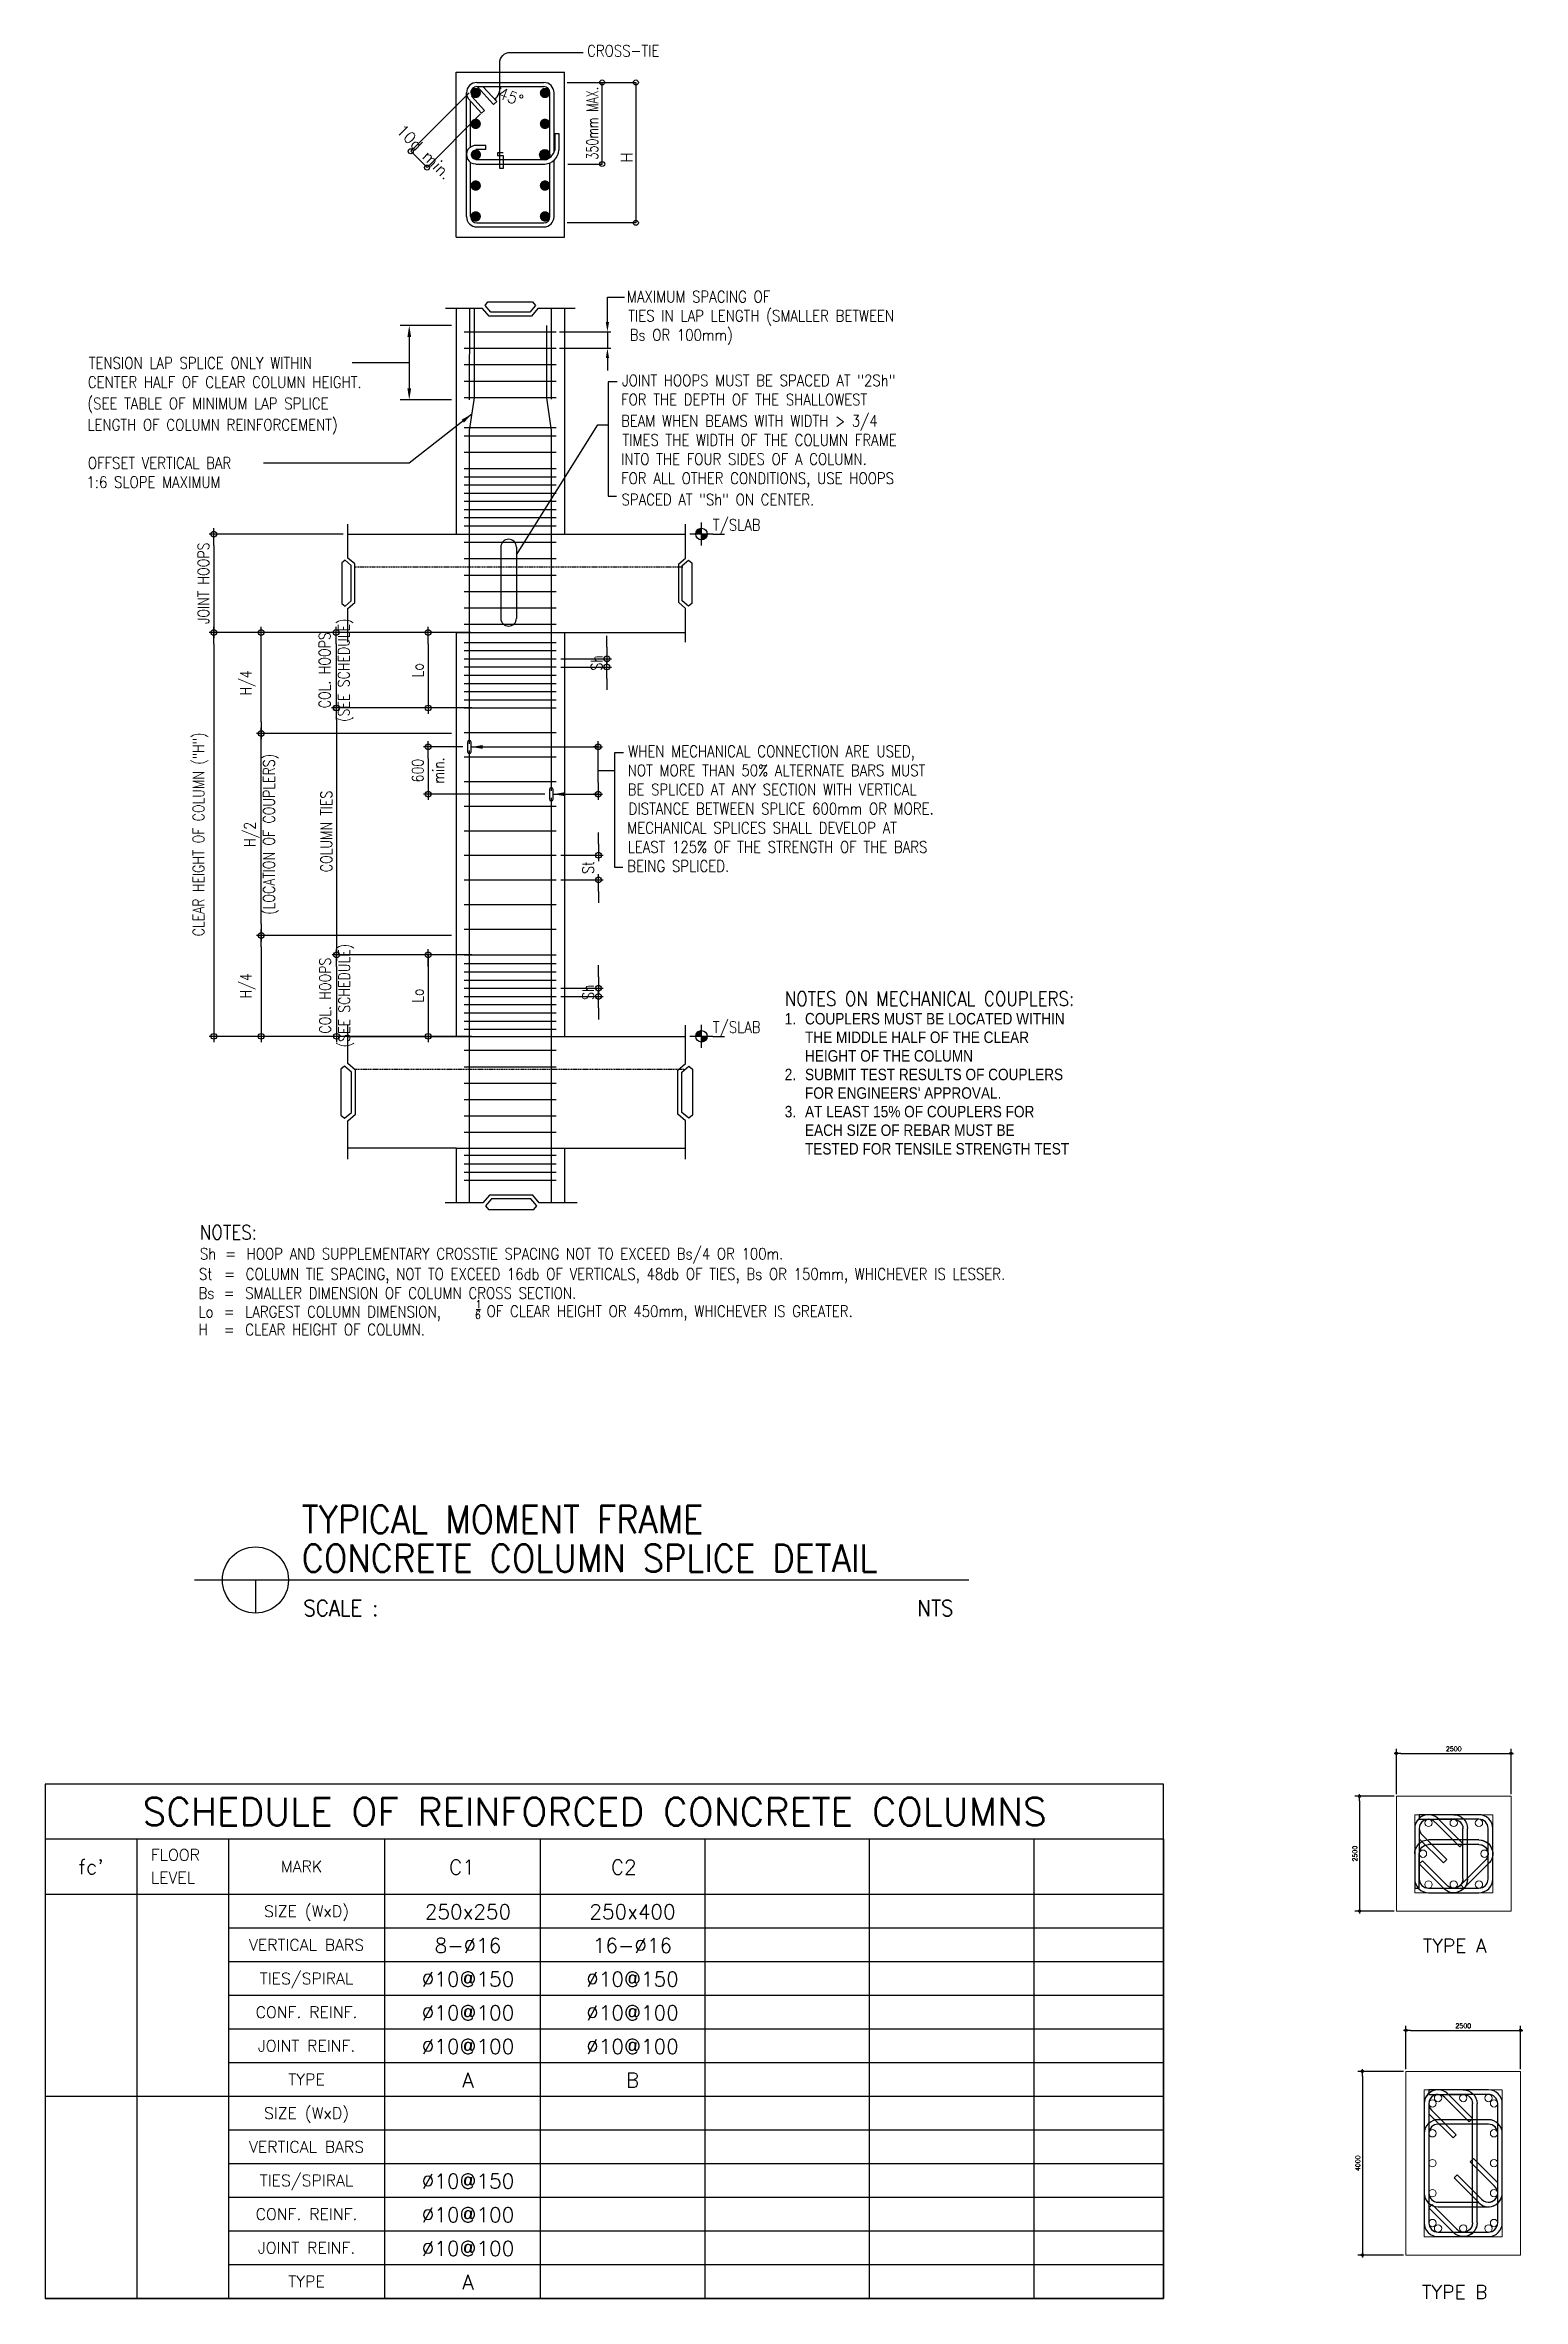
# Model space of a CAD drawing. Header units: millimetres. Extents: x 0 to 32200, y -13 to 49085.
import ezdxf
from ezdxf.enums import TextEntityAlignment as Align

# ---------------------------------------------------------------- set-up
doc = ezdxf.new("R2010")
doc.units = ezdxf.units.MM
doc.linetypes.add('HIDDEN', pattern=[0.375, 0.25, -0.125])
doc.layers.get('DEFPOINTS').update_dxf_attribs({"color": 11})
for name, color, linetype in [('2Y', 2, 'Continuous'), ('3G', 3, 'Continuous'), ('4C', 4, 'Continuous'), ('5B', 5, 'Continuous'), ('DIM', 8, 'Continuous'), ('S-BARH-4', 4, 'Continuous'), ('S-CONC-2', 2, 'Continuous'), ('S-DIM', 1, 'Continuous'), ('S-MCUT-1', 1, 'Continuous'), ('S-TEXT-2', 2, 'Continuous'), ('SHE', 8, 'Continuous'), ('TC', 4, 'Continuous'), ('TG', 3, 'Continuous'), ('title', 3, 'Continuous')]:
    doc.layers.add(name, color=color, linetype=linetype)
doc.layers.add('AECS RED', color=1, linetype='Continuous', lineweight=18)
doc.layers.add('AECS-BLUE', color=5, linetype='Continuous', lineweight=20)
doc.styles.add('100cl', font='romans.shx', dxfattribs={"height": 500})
doc.styles.add('175CL', font='ROMANS.shx', dxfattribs={"height": 0.45})
doc.styles.add('240CL', font='ROMANS.shx', dxfattribs={"height": 0.6})
doc.styles.add('AECS 100', font='romans.shx', dxfattribs={"height": 100})
doc.styles.add('AECS 30', font='romans.shx', dxfattribs={"height": 30})
doc.styles.add('Arc8', font='romans.shx', dxfattribs={"width": 0.85})
doc.styles.add('FRED', font='romans', dxfattribs={"height": 0.6})
doc.styles.add('ROMANS', font='romans.shx', dxfattribs={"width": 0.8})
doc.styles.add('S-TAKEN', font='ROMANS.shx', dxfattribs={"height": 0.25})
doc.styles.get("Standard").update_dxf_attribs({"font": 'arial.ttf'})
doc.dimstyles.new('AECS 100', dxfattribs={"dimscale": 50, "dimtxt": 100, "dimasz": 2, "dimexe": 2, "dimexo": 1, "dimgap": 1, "dimtad": 1, "dimdec": 0, "dimzin": 0, "dimdsep": 46, "dimtxsty": 'AECS 100', "dimblk": 'DIM1', "dimcen": 1, "dimclrd": 8, "dimclre": 8, "dimclrt": 3, "dimadec": 0, "dimazin": 0, "dimtfac": 1, "dimtdec": 0, "dimtofl": 0, "dimtmove": 0, "dimatfit": 3, "dimfxl": 1, "dimtolj": 1, "dimtzin": 0, "dimarcsym": 0})
doc.dimstyles.new('DIM100', dxfattribs={"dimscale": 100, "dimtxt": 2.5, "dimasz": 2.5, "dimexe": 1, "dimexo": 1, "dimgap": 1, "dimtad": 1, "dimdec": 0, "dimzin": 0, "dimdsep": 46, "dimtxsty": 'ROMANS', "dimblk": 'DIM1', "dimcen": 1, "dimclrd": 8, "dimclre": 8, "dimclrt": 3, "dimadec": 0, "dimazin": 0, "dimtfac": 1, "dimtdec": 0, "dimtofl": 0, "dimtmove": 0, "dimatfit": 3, "dimfxl": 1, "dimtolj": 1, "dimtzin": 0, "dimarcsym": 0})

msp = doc.modelspace()

# ---------------------------------------------------------------- texts
at = {"layer": 'AECS-BLUE', "color": 5, "char_height": 300, "attachment_point": 5, "style": 'AECS 30'}
for s, insert in [('TYPE A', (30712.5, 7680.1)), ('TYPE B', (30712.5, 137.2))]:
    msp.add_mtext_dynamic_manual_height_columns(s, width=4220.654, gutter_width=35225, heights=[0], dxfattribs=dict(at, insert=insert))
at = {"layer": 'DEFPOINTS', "color": 6, "style": '240CL', "width": 0.9}
for s, p in [('TYPICAL MOMENT FRAME', (5591.5, 16669.1)), ('CONCRETE COLUMN SPLICE DETAIL', (5591.5, 15823.2))]:
    msp.add_text(s, height=600.003, dxfattribs=at).set_placement(p)
at = {"layer": 'DEFPOINTS', "color": 2, "style": 'ROMANS', "width": 0.9}
msp.add_text('SCALE :', height=350, dxfattribs=at).set_placement((5629.2, 14862.5))
msp.add_text('NTS', height=350, dxfattribs=at).set_placement((19790.4, 14862.5), align=Align.RIGHT)
at = {"layer": 'S-TEXT-2', "color": 4, "style": 'ROMANS', "width": 0.85}
for s, p in [('NOTES ON MECHANICAL COUPLERS:', (16116.1, 28059.5)), ('NOTES:', (3373.5, 22973.9))]:
    msp.add_text(s, height=312.5, dxfattribs=at).set_placement(p, align=Align.BOTTOM_LEFT)
at = {"layer": 'TC', "style": '100cl'}
for s, height, p in [("fc'", 320, (1000, 9400)), ('C1', 320, (9082.6, 9391.2)), ('C2', 320, (12608.9, 9391.2)), ('SIZE (WxD)', 250, (5697.2, 8433.3)), ('250x250', 320, (9214.4, 8421.9)), ('250x400', 320, (12798.6, 8421.9)), ('VERTICAL BARS', 250, (5697.2, 7700)), ('8-%%C16', 320, (9214.4, 7688.6)), ('16-%%C16', 320, (12798.6, 7688.6)), ('TIES/SPIRAL', 250, (5697.2, 6966.7)), ('%%C10@150', 320, (9214.4, 6955.3)), ('%%C10@150', 320, (12798.6, 6955.3)), ('CONF. REINF.', 250, (5697.2, 6233.3)), ('%%C10@100', 320, (9214.4, 6221.9)), ('%%C10@100', 320, (12798.6, 6221.9)), ('JOINT REINF.', 250, (5697.2, 5500)), ('%%C10@100', 320, (9214.4, 5488.6)), ('%%C10@100', 320, (12798.6, 5488.6)), ('A', 320, (9214.4, 4755.3)), ('B', 320, (12798.6, 4755.3)), ('TYPE', 250, (5697.2, 4766.7)), ('SIZE (WxD)', 250, (5697.2, 4033.3)), ('VERTICAL BARS', 250, (5697.2, 3300)), ('TIES/SPIRAL', 250, (5697.2, 2566.7)), ('%%C10@150', 320, (9214.4, 2555.3)), ('%%C10@100', 320, (9214.4, 1821.9)), ('CONF. REINF.', 250, (5697.2, 1833.3)), ('JOINT REINF.', 250, (5697.2, 1100)), ('%%C10@100', 320, (9214.4, 1088.6)), ('TYPE', 250, (5697.2, 366.7)), ('TYPE', 250, (5697.2, 366.7)), ('A', 320, (9214.4, 355.3))]:
    msp.add_text(s, height=height, dxfattribs=at).set_placement(p, align=Align.MIDDLE_CENTER)
at = {"layer": 'TG', "width": 0.85}
for s, height, style, p in [('CROSS-TIE', 250, 'FRED', (11810.4, 48835)), ('TENSION LAP SPLICE ONLY WITHIN', 250, 'ROMANS', (952, 42033.2)), ('CENTER HALF OF CLEAR COLUMN HEIGHT.', 250, 'ROMANS', (931.7, 41616.5)), ('JOINT HOOPS MUST BE SPACED AT "2Sh"', 250, 'ROMANS', (12570.2, 41654.6)), ('(SEE TABLE OF MINIMUM LAP SPLICE', 250, 'ROMANS', (921.6, 41152.2)), ('FOR THE DEPTH OF THE SHALLOWEST', 250, 'ROMANS', (12549.9, 41237.9)), ('LENGTH OF COLUMN REINFORCEMENT)', 250, 'ROMANS', (921.6, 40687.9)), ('BEAM WHEN BEAMS WITH WIDTH > 3/4', 250, 'ROMANS', (12549.9, 40773.6)), ('TIMES THE WIDTH OF THE COLUMN FRAME', 250, 'ROMANS', (12580.3, 40357)), ('OFFSET VERTICAL BAR', 250, 'ROMANS', (931.7, 39855.1)), ('INTO THE FOUR SIDES OF A COLUMN.', 250, 'ROMANS', (12549.9, 39940.3)), ('FOR ALL OTHER CONDITIONS, USE HOOPS', 250, 'ROMANS', (12549.9, 39523.6)), ('1:6 SLOPE MAXIMUM', 250, 'ROMANS', (901.4, 39438.5)), ('SPACED AT "Sh" ON CENTER.', 250, 'ROMANS', (12560, 39059.4)), ('WHEN MECHANICAL CONNECTION ARE USED,', 250, 'ROMANS', (12704.3, 33575.6)), ('NOT MORE THAN 50%%% ALTERNATE BARS MUST', 250, 'ROMANS', (12694.2, 33158.9)), ('BE SPLICED AT ANY SECTION WITH VERTICAL', 250, 'ROMANS', (12694.2, 32742.2)), ('DISTANCE BETWEEN SPLICE 600mm OR MORE.', 250, 'ROMANS', (12714.4, 32325.6)), ('MECHANICAL SPLICES SHALL DEVELOP AT', 250, 'ROMANS', (12684.1, 31908.9)), ('LEAST 125%%% OF THE STRENGTH OF THE BARS', 250, 'ROMANS', (12694.2, 31492.2)), ('BEING SPLICED.', 250, 'ROMANS', (12684.1, 31075.6)), ('1', 175, 'ROMANS', (9381.1, 21568.1)), ('OF CLEAR HEIGHT OR 450mm, WHICHEVER IS GREATER.', 250, 'ROMANS', (9620.3, 21378.4)), ('6', 175, 'ROMANS', (9366.9, 21334.8))]:
    msp.add_text(s, height=height, dxfattribs=dict(at, style=style)).set_placement(p)
at = {"layer": 'TG', "style": 'FRED'}
msp.add_text('45%%D', height=250, rotation=338.94988, dxfattribs=at).set_placement((9841.2, 47941.8))
at = {"layer": 'TG', "style": 'FRED', "width": 0.637601}
msp.add_text('350mm MAX.', height=250, rotation=90, dxfattribs=at).set_placement((12049.8, 46590.1), (12049.8, 48176.5), align=Align.FIT)
at = {"layer": 'TG', "style": 'FRED'}
for s, rotation, p in [('10d min.', 315, (8171.4, 46670.2)), ('H', 90, (12797.9, 46635))]:
    msp.add_text(s, height=250, rotation=rotation, dxfattribs=at).set_placement(p, align=Align.CENTER)
at = {"layer": 'TG', "width": 0.85}
for s, style, p in [('MAXIMUM SPACING OF', 'ROMANS', (12676.9, 43404.3)), ('TIES IN LAP LENGTH (SMALLER BETWEEN', 'ROMANS', (12707.2, 42987.6)), ('Bs OR 100mm)', 'ROMANS', (12737.6, 42571)), ('T/SLAB', 'Arc8', (14551, 38433.1)), ('T/SLAB', 'Arc8', (14551, 27491.4)), ('Sh', 'ROMANS', (3373.5, 22554.3)), ('=', 'ROMANS', (3924.1, 22554.3)), ('HOOP AND SUPPLEMENTARY CROSSTIE SPACING NOT TO EXCEED Bs/4 OR 100m.', 'ROMANS', (4391.7, 22554.3)), ('St', 'ROMANS', (3353.2, 22113.8)), ('=', 'ROMANS', (3903.9, 22113.8)), ('COLUMN TIE SPACING, NOT TO EXCEED 16db OF VERTICALS, 48db OF TIES, Bs OR 150mm, WHICHEVER IS LESSER.', 'ROMANS', (4371.5, 22113.8)), ('Bs', 'ROMANS', (3343.1, 21697.2)), ('Lo', 'ROMANS', (3343.1, 21290.8)), ('=', 'ROMANS', (3893.7, 21697.2)), ('SMALLER DIMENSION OF COLUMN CROSS SECTION.', 'ROMANS', (4361.4, 21697.2)), ('LARGEST COLUMN DIMENSION, ', 'ROMANS', (4361.4, 21290.8)), ('H', 'ROMANS', (3343.1, 20903.3)), ('=', 'ROMANS', (3893.7, 21290.8)), ('=', 'ROMANS', (3893.7, 20903.3)), ('CLEAR HEIGHT OF COLUMN.', 'ROMANS', (4361.4, 20903.3))]:
    msp.add_text(s, height=250, dxfattribs=dict(at, style=style)).set_placement(p, align=Align.BOTTOM_LEFT)
for s, p in [('1.', (16116.1, 27675.6)), ('COUPLERS MUST BE LOCATED WITHIN', (16557.3, 27675.6)), ('THE MIDDLE HALF OF THE CLEAR', (16557.3, 27270.8)), ('HEIGHT OF THE COLUMN', (16557.3, 26866)), ('2.', (16116.1, 26461.3)), ('SUBMIT TEST RESULTS OF COUPLERS', (16557.3, 26461.3)), ("FOR ENGINEERS' APPROVAL.", (16557.3, 26056.5)), ('3.', (16116.1, 25651.7)), ('AT LEAST 15%%% OF COUPLERS FOR', (16557.3, 25651.7)), ('EACH SIZE OF REBAR MUST BE', (16557.3, 25247)), ('TESTED FOR TENSILE STRENGTH TEST', (16557.3, 24842.2))]:
    msp.add_text(s, height=250, dxfattribs=at).set_placement(p, align=Align.BOTTOM_LEFT)
at = {"layer": 'TG', "color": 6, "style": '100cl'}
msp.add_text('SCHEDULE OF REINFORCED CONCRETE COLUMNS', height=600, dxfattribs=at).set_placement((11972.4, 10600), align=Align.MIDDLE_CENTER)
at = {"layer": 'TG', "style": '100cl'}
for s, p in [('FLOOR', (2303.9, 9534.6)), ('MARK', (5139.2, 9283.1)), ('LEVEL', (2303.9, 9039.9))]:
    msp.add_text(s, height=250, dxfattribs=at).set_placement(p)

# ---------------------------------------------------------------- blocks, each defined once
blk = doc.blocks.new('DIM1')
at = {"color": 0}
blk.add_line((-1, 0), (0.5, 0), dxfattribs=at)
at = {"color": 3}
blk.add_circle((0, 0), 0.25, dxfattribs=at)
blk = doc.blocks.new('*D20')
at = {"layer": 'DEFPOINTS', "color": 0, "transparency": 16777216}
for p in [(12052, 33798), (12143, 33798), (12143, 32768)]:
    blk.add_point(p, dxfattribs=at)
at = {"layer": 'DIM', "color": 8, "lineweight": -2, "transparency": 16777216}
for p, q in [((12043, 33798), (11952, 33798)), ((12052, 33018), (12052, 33548)), ((12043, 32768), (11952, 32768))]:
    blk.add_line(p, q, dxfattribs=at)
at = {"layer": 'DIM', "color": 8, "lineweight": -2, "transparency": 16777216, "xscale": 250, "yscale": 250, "zscale": 250}
for p, rotation in [((12052, 33798), 90), ((12052, 32768), 270)]:
    blk.add_blockref('DIM1', p, dxfattribs=dict(at, rotation=rotation))
blk = doc.blocks.new('*D21')
at = {"layer": 'DEFPOINTS', "color": 0, "transparency": 16777216}
for p in [(6614, 36290), (3676, 27491), (6597, 27491)]:
    blk.add_point(p, dxfattribs=at)
at = {"layer": 'DIM', "color": 8, "lineweight": -2, "transparency": 16777216}
for p, q in [((6514, 36290), (3576, 36290)), ((3676, 36040), (3676, 27741)), ((6497, 27491), (3576, 27491))]:
    blk.add_line(p, q, dxfattribs=at)
at = {"layer": 'DIM', "color": 8, "lineweight": -2, "transparency": 16777216, "xscale": 250, "yscale": 250, "zscale": 250}
for p, rotation in [((3676, 36290), 90), ((3676, 27491), 270)]:
    blk.add_blockref('DIM1', p, dxfattribs=dict(at, rotation=rotation))
at = {"layer": 'DIM', "color": 3, "transparency": 16777216, "insert": (3385, 31891), "char_height": 250, "attachment_point": 5, "rotation": 90, "style": 'ROMANS'}
blk.add_mtext('\\A1;CLEAR HEIGHT OF COLUMN ("H")', dxfattribs=at)
blk = doc.blocks.new('S-CUTC')
at = {"color": 0, "linetype": 'ByBlock', "flags": 128}
for points in [[(-0.25, 0), (0, 0), (0.61, 0), (0.759, 0.174), (1.741, 0.174), (1.89, 0), (2.5, 0), (2.75, 0)], [(1.767, -0.155), (0.733, -0.155), (0.666, -0.072), (0.8, 0.085), (1.7, 0.085), (1.834, -0.072), (1.767, -0.155)]]:
    blk.add_lwpolyline(points, dxfattribs=at)
blk = doc.blocks.new('*D22')
at = {"layer": 'DEFPOINTS', "color": 0, "transparency": 16777216}
for p in [(11139, 28540), (11139, 28361), (12058, 28361)]:
    blk.add_point(p, dxfattribs=at)
at = {"layer": 'DIM', "color": 8, "lineweight": -2, "transparency": 16777216}
for p, q in [((12058, 28790), (12058, 29040)), ((11239, 28540), (12158, 28540)), ((11239, 28361), (12158, 28361)), ((12058, 28111), (12058, 27861))]:
    blk.add_line(p, q, dxfattribs=at)
at = {"layer": 'DIM', "color": 8, "lineweight": -2, "transparency": 16777216, "xscale": 250, "yscale": 250, "zscale": 250}
for p, rotation in [((12058, 28540), 270), ((12058, 28361), 90)]:
    blk.add_blockref('DIM1', p, dxfattribs=dict(at, rotation=rotation))
at = {"layer": 'DIM', "color": 3, "transparency": 16777216, "insert": (11833, 28450), "char_height": 250, "attachment_point": 5, "rotation": 90, "style": 'ROMANS'}
blk.add_mtext('\\A1;Sh', dxfattribs=at)
blk = doc.blocks.new('*D23')
at = {"layer": 'DEFPOINTS', "color": 0, "transparency": 16777216}
for p in [(11139, 31435), (11139, 30899), (12058, 30899)]:
    blk.add_point(p, dxfattribs=at)
at = {"layer": 'DIM', "color": 8, "lineweight": -2, "transparency": 16777216}
for p, q in [((12058, 31685), (12058, 31935)), ((11239, 31435), (12158, 31435)), ((11239, 30899), (12158, 30899)), ((12058, 30649), (12058, 30399))]:
    blk.add_line(p, q, dxfattribs=at)
at = {"layer": 'DIM', "color": 8, "lineweight": -2, "transparency": 16777216, "xscale": 250, "yscale": 250, "zscale": 250}
for p, rotation in [((12058, 31435), 270), ((12058, 30899), 90)]:
    blk.add_blockref('DIM1', p, dxfattribs=dict(at, rotation=rotation))
at = {"layer": 'DIM', "color": 3, "transparency": 16777216, "insert": (11833, 31167), "char_height": 250, "attachment_point": 5, "rotation": 90, "style": 'ROMANS'}
blk.add_mtext('\\A1;St', dxfattribs=at)
blk = doc.blocks.new('*D24')
at = {"layer": 'DEFPOINTS', "color": 0, "transparency": 16777216}
for p in [(11139, 35716), (11139, 35537), (12242, 35537)]:
    blk.add_point(p, dxfattribs=at)
at = {"layer": 'DIM', "color": 8, "lineweight": -2, "transparency": 16777216}
for p, q in [((12242, 35966), (12242, 36216)), ((11239, 35716), (12342, 35716)), ((11239, 35537), (12342, 35537)), ((12242, 35287), (12242, 35037))]:
    blk.add_line(p, q, dxfattribs=at)
at = {"layer": 'DIM', "color": 8, "lineweight": -2, "transparency": 16777216, "xscale": 250, "yscale": 250, "zscale": 250}
for p, rotation in [((12242, 35716), 270), ((12242, 35537), 90)]:
    blk.add_blockref('DIM1', p, dxfattribs=dict(at, rotation=rotation))
at = {"layer": 'DIM', "color": 3, "transparency": 16777216, "insert": (12017, 35626), "char_height": 250, "attachment_point": 5, "rotation": 90, "style": 'ROMANS'}
blk.add_mtext('\\A1;Sh', dxfattribs=at)
blk = doc.blocks.new('*D25')
at = {"layer": 'DEFPOINTS', "color": 0, "transparency": 16777216}
for p in [(6597, 38433), (3676, 36290), (6597, 36290)]:
    blk.add_point(p, dxfattribs=at)
at = {"layer": 'DIM', "color": 8, "lineweight": -2, "transparency": 16777216}
for p, q in [((6497, 38433), (3576, 38433)), ((3676, 38183), (3676, 36540)), ((6497, 36290), (3576, 36290))]:
    blk.add_line(p, q, dxfattribs=at)
at = {"layer": 'DIM', "color": 8, "lineweight": -2, "transparency": 16777216, "xscale": 250, "yscale": 250, "zscale": 250}
for p, rotation in [((3676, 38433), 90), ((3676, 36290), 270)]:
    blk.add_blockref('DIM1', p, dxfattribs=dict(at, rotation=rotation))
at = {"layer": 'DIM', "color": 3, "transparency": 16777216, "insert": (3451, 37362), "char_height": 250, "attachment_point": 5, "rotation": 90, "style": 'ROMANS'}
blk.add_mtext('\\A1;JOINT HOOPS', dxfattribs=at)
blk = doc.blocks.new('*D26')
at = {"layer": 'DEFPOINTS', "color": 0, "transparency": 16777216}
for p in [(9377, 36290), (6341, 34644), (9399, 34644)]:
    blk.add_point(p, dxfattribs=at)
at = {"layer": 'DIM', "color": 8, "lineweight": -2, "transparency": 16777216}
for p, q in [((9277, 36290), (6241, 36290)), ((6341, 36040), (6341, 34894)), ((9299, 34644), (6241, 34644))]:
    blk.add_line(p, q, dxfattribs=at)
at = {"layer": 'DIM', "color": 8, "lineweight": -2, "transparency": 16777216, "xscale": 250, "yscale": 250, "zscale": 250}
for p, rotation in [((6341, 36290), 90), ((6341, 34644), 270)]:
    blk.add_blockref('DIM1', p, dxfattribs=dict(at, rotation=rotation))
at = {"layer": 'DIM', "color": 3, "transparency": 16777216, "insert": (6341, 35467), "char_height": 250, "attachment_point": 5, "rotation": 90, "style": 'ROMANS'}
blk.add_mtext('\\A1;COL. HOOPS\\P(SEE SCHEDULE)', dxfattribs=at)
blk = doc.blocks.new('*D27')
at = {"layer": 'DEFPOINTS', "color": 0, "transparency": 16777216}
for p in [(9402, 29264), (6352, 27491), (9399, 27491)]:
    blk.add_point(p, dxfattribs=at)
at = {"layer": 'DIM', "color": 8, "lineweight": -2, "transparency": 16777216}
for p, q in [((9302, 29264), (6252, 29264)), ((6352, 29014), (6352, 27741)), ((9299, 27491), (6252, 27491))]:
    blk.add_line(p, q, dxfattribs=at)
at = {"layer": 'DIM', "color": 8, "lineweight": -2, "transparency": 16777216, "xscale": 250, "yscale": 250, "zscale": 250}
for p, rotation in [((6352, 29264), 90), ((6352, 27491), 270)]:
    blk.add_blockref('DIM1', p, dxfattribs=dict(at, rotation=rotation))
at = {"layer": 'DIM', "color": 3, "transparency": 16777216, "insert": (6352, 28378), "char_height": 250, "attachment_point": 5, "rotation": 90, "style": 'ROMANS'}
blk.add_mtext('\\A1;COL. HOOPS \\P{\\Fromans.shx|c1;(SEE SCHEDULE)}', dxfattribs=at)
blk = doc.blocks.new('*D28')
at = {"layer": 'DEFPOINTS', "color": 0, "transparency": 16777216}
for p in [(8346, 36290), (8346, 34644), (8958, 34644)]:
    blk.add_point(p, dxfattribs=at)
at = {"layer": 'DIM', "color": 8, "lineweight": -2, "transparency": 16777216}
for p, q in [((8346, 36040), (8346, 34894)), ((8858, 34644), (8246, 34644))]:
    blk.add_line(p, q, dxfattribs=at)
at = {"layer": 'DIM', "color": 8, "lineweight": -2, "transparency": 16777216, "xscale": 250, "yscale": 250, "zscale": 250}
for p, rotation in [((8346, 36290), 90), ((8346, 34644), 270)]:
    blk.add_blockref('DIM1', p, dxfattribs=dict(at, rotation=rotation))
at = {"layer": 'DIM', "color": 3, "transparency": 16777216, "insert": (8121, 35467), "char_height": 250, "attachment_point": 5, "rotation": 90, "style": 'ROMANS'}
blk.add_mtext('\\A1;Lo', dxfattribs=at)
blk = doc.blocks.new('*D29')
at = {"layer": 'DEFPOINTS', "color": 0, "transparency": 16777216}
for p in [(8958, 29264), (8346, 27491), (8958, 27491)]:
    blk.add_point(p, dxfattribs=at)
at = {"layer": 'DIM', "color": 8, "lineweight": -2, "transparency": 16777216}
for p, q in [((8858, 29264), (8246, 29264)), ((8346, 29014), (8346, 27741)), ((8858, 27491), (8246, 27491))]:
    blk.add_line(p, q, dxfattribs=at)
at = {"layer": 'DIM', "color": 8, "lineweight": -2, "transparency": 16777216, "xscale": 250, "yscale": 250, "zscale": 250}
for p, rotation in [((8346, 29264), 90), ((8346, 27491), 270)]:
    blk.add_blockref('DIM1', p, dxfattribs=dict(at, rotation=rotation))
at = {"layer": 'DIM', "color": 3, "transparency": 16777216, "insert": (8121, 28378), "char_height": 250, "attachment_point": 5, "rotation": 90, "style": 'ROMANS'}
blk.add_mtext('\\A1;Lo', dxfattribs=at)
blk = doc.blocks.new('*D30')
at = {"layer": 'DEFPOINTS', "color": 0, "transparency": 16777216}
for p in [(9388, 34644), (6352, 29264), (9399, 29264)]:
    blk.add_point(p, dxfattribs=at)
at = {"layer": 'DIM', "color": 8, "lineweight": -2, "transparency": 16777216}
for p, q in [((9288, 34644), (6252, 34644)), ((6352, 34394), (6352, 29514)), ((9299, 29264), (6252, 29264))]:
    blk.add_line(p, q, dxfattribs=at)
at = {"layer": 'DIM', "color": 8, "lineweight": -2, "transparency": 16777216, "xscale": 250, "yscale": 250, "zscale": 250}
for p, rotation in [((6352, 34644), 90), ((6352, 29264), 270)]:
    blk.add_blockref('DIM1', p, dxfattribs=dict(at, rotation=rotation))
at = {"layer": 'DIM', "color": 3, "transparency": 16777216, "insert": (6127, 31954), "char_height": 250, "attachment_point": 5, "rotation": 90, "style": 'ROMANS'}
blk.add_mtext('\\A1;COLUMN TIES', dxfattribs=at)
blk = doc.blocks.new('*D34')
at = {"layer": 'DEFPOINTS', "color": 0, "transparency": 16777216}
for p in [(9203, 33796), (8346, 32766), (10989, 32766)]:
    blk.add_point(p, dxfattribs=at)
at = {"layer": 'DIM', "color": 8, "lineweight": -2, "transparency": 16777216}
for p, q in [((9103, 33796), (8246, 33796)), ((8346, 33546), (8346, 33016)), ((10889, 32766), (8246, 32766))]:
    blk.add_line(p, q, dxfattribs=at)
at = {"layer": 'DIM', "color": 8, "lineweight": -2, "transparency": 16777216, "xscale": 250, "yscale": 250, "zscale": 250}
for p, rotation in [((8346, 33796), 90), ((8346, 32766), 270)]:
    blk.add_blockref('DIM1', p, dxfattribs=dict(at, rotation=rotation))
at = {"layer": 'DIM', "color": 3, "transparency": 16777216, "char_height": 250, "attachment_point": 5, "rotation": 90, "style": 'ROMANS'}
for s, insert in [('\\A1;600', (8121, 33281)), ('\\A1;min.', (8571, 33281))]:
    blk.add_mtext(s, dxfattribs=dict(at, insert=insert))
blk = doc.blocks.new('*D31')
at = {"layer": 'DEFPOINTS', "color": 0, "transparency": 16777216}
for p in [(8958, 29691), (4709, 27491), (4709, 27491)]:
    blk.add_point(p, dxfattribs=at)
at = {"layer": 'DIM', "color": 8, "lineweight": -2, "transparency": 16777216}
for p, q in [((8858, 29691), (4609, 29691)), ((4709, 29441), (4709, 27741))]:
    blk.add_line(p, q, dxfattribs=at)
at = {"layer": 'DIM', "color": 8, "lineweight": -2, "transparency": 16777216, "xscale": 250, "yscale": 250, "zscale": 250}
for p, rotation in [((4709, 29691), 90), ((4709, 27491), 270)]:
    blk.add_blockref('DIM1', p, dxfattribs=dict(at, rotation=rotation))
at = {"layer": 'DIM', "color": 3, "transparency": 16777216, "insert": (4418, 28591), "char_height": 250, "attachment_point": 5, "rotation": 90, "style": 'ROMANS'}
blk.add_mtext('\\A1;H/4', dxfattribs=at)
blk = doc.blocks.new('*D32')
at = {"layer": 'DEFPOINTS', "color": 0, "transparency": 16777216}
for p in [(4711, 34091), (8958, 34091), (8958, 29691)]:
    blk.add_point(p, dxfattribs=at)
at = {"layer": 'DIM', "color": 8, "lineweight": -2, "transparency": 16777216}
for p, q in [((8858, 34091), (4611, 34091)), ((4711, 29941), (4711, 33841)), ((8858, 29691), (4611, 29691))]:
    blk.add_line(p, q, dxfattribs=at)
at = {"layer": 'DIM', "color": 8, "lineweight": -2, "transparency": 16777216, "xscale": 250, "yscale": 250, "zscale": 250}
for p, rotation in [((4711, 34091), 90), ((4711, 29691), 270)]:
    blk.add_blockref('DIM1', p, dxfattribs=dict(at, rotation=rotation))
at = {"layer": 'DIM', "color": 3, "transparency": 16777216, "insert": (4711, 31891), "char_height": 250, "attachment_point": 5, "rotation": 90, "style": 'ROMANS'}
blk.add_mtext('\\A1;H/2\\P(LOCATION OF COUPLERS)', dxfattribs=at)
blk = doc.blocks.new('*D33')
at = {"layer": 'DEFPOINTS', "color": 0, "transparency": 16777216}
for p in [(4709, 36290), (4709, 36290), (8958, 34091)]:
    blk.add_point(p, dxfattribs=at)
at = {"layer": 'DIM', "color": 8, "lineweight": -2, "transparency": 16777216}
for p, q in [((4709, 34341), (4709, 36040)), ((8858, 34091), (4609, 34091))]:
    blk.add_line(p, q, dxfattribs=at)
at = {"layer": 'DIM', "color": 8, "lineweight": -2, "transparency": 16777216, "xscale": 250, "yscale": 250, "zscale": 250}
for p, rotation in [((4709, 36290), 90), ((4709, 34091), 270)]:
    blk.add_blockref('DIM1', p, dxfattribs=dict(at, rotation=rotation))
at = {"layer": 'DIM', "color": 3, "transparency": 16777216, "insert": (4418, 35190), "char_height": 250, "attachment_point": 5, "rotation": 90, "style": 'ROMANS'}
blk.add_mtext('\\A1;H/4', dxfattribs=at)
blk = doc.blocks.new('A$C183826FB')
at = {"layer": 'title', "color": 2}
for p, q in [((-300, 0), (300, 0)), ((0, 0), (0, -300))]:
    blk.add_line(p, q, dxfattribs=at)
blk.add_circle((0, 0), 300, dxfattribs=at)
at = {"layer": 'title', "color": 5, "style": '175CL'}
blk.add_attdef('A', text='', height=135, dxfattribs=at).set_placement((0, 143), align=Align.MIDDLE)
at = {"layer": 'title', "color": 2, "style": 'S-TAKEN'}
for width, p, p2 in [(1.147089, (-258, -140), (-24, -140)), (1.138397, (14, -140), (246, -140))]:
    blk.add_attdef('S-1', text='', height=75, dxfattribs=dict(at, width=width)).set_placement(p, p2, align=Align.FIT)
blk = doc.blocks.new('*U40')
for p, q in [((1357.7, 8503.4), (1304.7, 8556.4)), ((1311.8, 8563.5), (1364.8, 8510.5)), ((1269.7, 8520.8), (1322.4, 8468.1)), ((1329.5, 8475.2), (1276.4, 8528.2)), ((1364.8, 8510.5), (1357.7, 8503.4)), ((1322.4, 8468.1), (1329.5, 8475.2))]:
    blk.add_line(p, q)
blk.add_lwpolyline([(1429.7, 8283.2), (1429.7, 8543.2, 0.414214), (1399.7, 8573.2), (1289.7, 8573.2, 0.414214), (1259.7, 8543.2), (1259.7, 8283.2, 0.414214), (1289.7, 8253.2), (1399.7, 8253.2, 0.414214)], format="xyb", close=True)
blk.add_lwpolyline([(1289.7, 8563.2), (1289.7, 8563.2, 0.414214), (1269.7, 8543.2), (1269.7, 8283.2, 0.414214), (1289.7, 8263.2), (1399.7, 8263.2, 0.414214), (1419.7, 8283.2), (1419.7, 8543.2, 0.414214), (1399.7, 8563.2), (1312.1, 8563.2)], format="xyb")
for radius, start, end in [(30, 41.8103, 180), (20, 41.5892, 228.4108)]:
    blk.add_arc((1289.7, 8543.2), radius, start, end)
blk = doc.blocks.new('*D47')
at = {"layer": 'DEFPOINTS', "color": 0, "transparency": 16777216}
for p in [(29650, 4943), (28703, 943), (29650, 943)]:
    blk.add_point(p, dxfattribs=at)
at = {"layer": 'S-DIM', "color": 8, "lineweight": -2, "transparency": 16777216}
for p, q in [((29600, 4943), (28603, 4943)), ((28703, 4843), (28703, 1043)), ((29600, 943), (28603, 943))]:
    blk.add_line(p, q, dxfattribs=at)
at = {"layer": 'S-DIM', "color": 8, "lineweight": -2, "transparency": 16777216, "xscale": 100, "yscale": 100, "zscale": 100}
for p, rotation in [((28703, 4943), 90), ((28703, 943), 270)]:
    blk.add_blockref('DIM1', p, dxfattribs=dict(at, rotation=rotation))
at = {"layer": 'S-DIM', "color": 3, "transparency": 16777216, "insert": (28603, 2943), "char_height": 100, "attachment_point": 5, "rotation": 90, "style": 'AECS 100'}
blk.add_mtext('\\A1;4000', dxfattribs=at)
blk = doc.blocks.new('*D48')
at = {"layer": 'DEFPOINTS', "color": 0, "transparency": 16777216}
for p in [(32150, 5836), (29650, 4943), (32150, 4943)]:
    blk.add_point(p, dxfattribs=at)
at = {"layer": 'S-DIM', "color": 8, "lineweight": -2, "transparency": 16777216}
for p, q in [((29650, 4993), (29650, 5936)), ((32150, 4993), (32150, 5936)), ((29750, 5836), (32050, 5836))]:
    blk.add_line(p, q, dxfattribs=at)
at = {"layer": 'S-DIM', "color": 8, "lineweight": -2, "transparency": 16777216, "xscale": 100, "yscale": 100, "zscale": 100, "rotation": 180}
blk.add_blockref('DIM1', (29650, 5836), dxfattribs=at)
at = {"layer": 'S-DIM', "color": 8, "lineweight": -2, "transparency": 16777216, "xscale": 100, "yscale": 100, "zscale": 100}
blk.add_blockref('DIM1', (32150, 5836), dxfattribs=at)
at = {"layer": 'S-DIM', "color": 3, "transparency": 16777216, "insert": (30900, 5936), "char_height": 100, "attachment_point": 5, "style": 'AECS 100'}
blk.add_mtext('\\A1;2500', dxfattribs=at)
blk = doc.blocks.new('*U41')
for p, q in [((1357.7, 8503.4), (1304.7, 8556.4)), ((1311.8, 8563.5), (1364.8, 8510.5)), ((1269.7, 8520.8), (1322.4, 8468.1)), ((1329.5, 8475.2), (1276.4, 8528.2)), ((1364.8, 8510.5), (1357.7, 8503.4)), ((1322.4, 8468.1), (1329.5, 8475.2))]:
    blk.add_line(p, q)
blk.add_lwpolyline([(1429.7, 8413.5), (1429.7, 8543.2, 0.414214), (1399.7, 8573.2), (1289.7, 8573.2, 0.414214), (1259.7, 8543.2), (1259.7, 8413.5, 0.414214), (1289.7, 8383.5), (1399.7, 8383.5, 0.414214)], format="xyb", close=True)
blk.add_lwpolyline([(1289.7, 8563.2), (1289.7, 8563.2, 0.414214), (1269.7, 8543.2), (1269.7, 8413.5, 0.414214), (1289.7, 8393.5), (1399.7, 8393.5, 0.414214), (1419.7, 8413.5), (1419.7, 8543.2, 0.414214), (1399.7, 8563.2), (1312.1, 8563.2)], format="xyb")
for radius, start, end in [(30, 41.8103, 180), (20, 41.5892, 228.4108)]:
    blk.add_arc((1289.7, 8543.2), radius, start, end)
blk = doc.blocks.new('*U42')
for p, q in [((1142.7, 10100.2), (1089.7, 10047.2)), ((1096.7, 10040.1), (1149.8, 10093.1)), ((1164.7, 10099.9), (1164.7, 10099.9)), ((1184.7, 10079.9), (1184.7, 9819.9)), ((1194.7, 10079.9), (1194.7, 9819.9)), ((1089.7, 10047.2), (1096.7, 10040.1)), ((1089.7, 9789.9), (1089.7, 9799.9)), ((1089.7, 9799.9), (1164.7, 9799.9)), ((1164.7, 9789.9), (1089.7, 9789.9))]:
    blk.add_line(p, q)
for centre, radius, start, end in [((1164.7, 10079.9), 30, 0, 138.1897), ((1164.7, 10079.9), 20, 0, 138.4108), ((1164.7, 10079.9), 30, 0, 90), ((1164.7, 10079.9), 20, 0, 90), ((1164.7, 9819.9), 20, 270, 0), ((1164.7, 9819.9), 30, 270, 0)]:
    blk.add_arc(centre, radius, start, end)
blk = doc.blocks.new('*U37')
for p, q in [((1357.7, 8503.4), (1304.7, 8556.4)), ((1311.8, 8563.5), (1364.8, 8510.5)), ((1269.7, 8520.8), (1322.4, 8468.1)), ((1329.5, 8475.2), (1276.4, 8528.2)), ((1364.8, 8510.5), (1357.7, 8503.4)), ((1322.4, 8468.1), (1329.5, 8475.2))]:
    blk.add_line(p, q)
blk.add_lwpolyline([(1429.7, 8433.2), (1429.7, 8543.2, 0.414214), (1399.7, 8573.2), (1289.7, 8573.2, 0.414214), (1259.7, 8543.2), (1259.7, 8433.2, 0.414214), (1289.7, 8403.2), (1399.7, 8403.2, 0.414214)], format="xyb", close=True)
blk.add_lwpolyline([(1289.7, 8563.2), (1289.7, 8563.2, 0.414214), (1269.7, 8543.2), (1269.7, 8433.2, 0.414214), (1289.7, 8413.2), (1399.7, 8413.2, 0.414214), (1419.7, 8433.2), (1419.7, 8543.2, 0.414214), (1399.7, 8563.2), (1312.1, 8563.2)], format="xyb")
for radius, start, end in [(30, 41.8103, 180), (20, 41.5892, 228.4108)]:
    blk.add_arc((1289.7, 8543.2), radius, start, end)
blk = doc.blocks.new('*D49')
at = {"layer": 'DEFPOINTS', "color": 0, "transparency": 16777216}
for p in [(31942, 11871), (29442, 10936), (31942, 10936)]:
    blk.add_point(p, dxfattribs=at)
at = {"layer": 'S-DIM', "color": 8, "lineweight": -2, "transparency": 16777216}
for p, q in [((29442, 10986), (29442, 11971)), ((29542, 11871), (31842, 11871)), ((31942, 10986), (31942, 11971))]:
    blk.add_line(p, q, dxfattribs=at)
at = {"layer": 'S-DIM', "color": 8, "lineweight": -2, "transparency": 16777216, "xscale": 100, "yscale": 100, "zscale": 100, "rotation": 180}
blk.add_blockref('DIM1', (29442, 11871), dxfattribs=at)
at = {"layer": 'S-DIM', "color": 8, "lineweight": -2, "transparency": 16777216, "xscale": 100, "yscale": 100, "zscale": 100}
blk.add_blockref('DIM1', (31942, 11871), dxfattribs=at)
at = {"layer": 'S-DIM', "color": 3, "transparency": 16777216, "insert": (30692, 11971), "char_height": 100, "attachment_point": 5, "style": 'AECS 100'}
blk.add_mtext('\\A1;2500', dxfattribs=at)
blk = doc.blocks.new('*D50')
at = {"layer": 'DEFPOINTS', "color": 0, "transparency": 16777216}
for p in [(29442, 10936), (28639, 8436), (29442, 8436)]:
    blk.add_point(p, dxfattribs=at)
at = {"layer": 'S-DIM', "color": 8, "lineweight": -2, "transparency": 16777216}
for p, q in [((29392, 10936), (28539, 10936)), ((28639, 10836), (28639, 8536)), ((29392, 8436), (28539, 8436))]:
    blk.add_line(p, q, dxfattribs=at)
at = {"layer": 'S-DIM', "color": 8, "lineweight": -2, "transparency": 16777216, "xscale": 100, "yscale": 100, "zscale": 100}
for p, rotation in [((28639, 10936), 90), ((28639, 8436), 270)]:
    blk.add_blockref('DIM1', p, dxfattribs=dict(at, rotation=rotation))
at = {"layer": 'S-DIM', "color": 3, "transparency": 16777216, "insert": (28539, 9686), "char_height": 100, "attachment_point": 5, "rotation": 90, "style": 'AECS 100'}
blk.add_mtext('\\A1;2500', dxfattribs=at)
blk = doc.blocks.new('*U45')
for p, q in [((1142.7, 10100.2), (1089.7, 10047.2)), ((1096.7, 10040.1), (1149.8, 10093.1)), ((1164.7, 10099.9), (1164.7, 10099.9)), ((1184.7, 10079.9), (1184.7, 9969.9)), ((1194.7, 10079.9), (1194.7, 9969.9)), ((1089.7, 10047.2), (1096.7, 10040.1)), ((1089.7, 9939.9), (1089.7, 9949.9)), ((1089.7, 9949.9), (1164.7, 9949.9)), ((1164.7, 9939.9), (1089.7, 9939.9))]:
    blk.add_line(p, q)
for centre, radius, start, end in [((1164.7, 10079.9), 30, 0, 138.1897), ((1164.7, 10079.9), 20, 0, 138.4108), ((1164.7, 10079.9), 30, 0, 90), ((1164.7, 10079.9), 20, 0, 90), ((1164.7, 9969.9), 20, 270, 0), ((1164.7, 9969.9), 30, 270, 0)]:
    blk.add_arc(centre, radius, start, end)

# ---------------------------------------------------------------- dimensions: what is measured, and where the dimension line sits
at = {"layer": 'DIM'}
for base, p1, p2, text, picture, middle in [((3675.7, 36290.2), (6597.4, 38433.1), (6597, 36290.2), 'JOINT HOOPS', '*D25', (3675.7, 37361.6)), ((6341.5, 34644.2), (9377.3, 36290.2), (9399, 34644.2), 'COL. HOOPS\\X(SEE SCHEDULE)', '*D26', (6341.5, 35467.2)), ((12242.1, 35537.1), (11138.8, 35715.6), (11138.8, 35537.1), 'Sh', '*D24', (12242.1, 35626.4)), ((4710.6, 34090.5), (8957.7, 29691.1), (8957.7, 34090.5), 'H/2\\X(LOCATION OF COUPLERS)', '*D32', (4710.6, 31890.8)), ((6352.4, 27491.4), (9401.8, 29263.9), (9399, 27491.4), 'COL. HOOPS \\X{\\Fromans.shx|c1;(SEE SCHEDULE)}', '*D27', (6352.4, 28377.7)), ((12058.5, 28361), (11138.8, 28539.6), (11138.8, 28361), 'Sh', '*D22', (12058.5, 28450.3))]:
    dim = msp.add_linear_dim(base=base, p1=p1, p2=p2, angle=90, text=text, dimstyle='DIM100', dxfattribs=at)
    dim.commit()
    dim.dimension.update_dxf_attribs({"geometry": picture, "text_midpoint": middle, "dimtype": 160})
for base, p1, p2, text, picture, middle in [((3675.7, 27491.4), (6614.1, 36290.2), (6597.4, 27491.4), 'CLEAR HEIGHT OF COLUMN ("H")', '*D21', (3385.2, 31890.8)), ((4708.8, 36290.2), (8957.7, 34090.5), (4708.8, 36290.2), 'H/4', '*D33', (4418.3, 35190.4)), ((8345.8, 34644.2), (8345.8, 36290.2), (8957.7, 34644.2), 'Lo', '*D28', (8120.8, 35467.2)), ((6352.4, 29263.9), (9388.2, 34644.2), (9399, 29263.9), 'COLUMN TIES', '*D30', (6127.4, 31954.1)), ((8345.8, 32765.8), (9203.3, 33795.5), (10989.1, 32765.8), '600\\Xmin.', '*D34', (8345.8, 33280.7)), ((12051.7, 33797.8), (12143.4, 32767.6), (12143.4, 33797.8), ' ', '*D20', (12051.7, 33282.7)), ((12058.5, 30898.9), (11138.8, 31434.6), (11138.8, 30898.9), 'St', '*D23', (11833.5, 31166.7)), ((4708.8, 27491.4), (8957.7, 29691.1), (4708.8, 27491.4), 'H/4', '*D31', (4418.3, 28591.2)), ((8345.8, 27491.4), (8957.7, 29263.9), (8957.7, 27491.4), 'Lo', '*D29', (8120.8, 28377.7))]:
    dim = msp.add_linear_dim(base=base, p1=p1, p2=p2, angle=90, text=text, dimstyle='DIM100', dxfattribs=at)
    dim.commit()
    dim.dimension.update_dxf_attribs({"geometry": picture, "text_midpoint": middle})
at = {"layer": 'S-DIM', "color": 5}
for base, p1, p2, picture, middle in [((31941.8, 11871.1), (29441.8, 10935.9), (31941.8, 10935.9), '*D49', (30691.8, 11971.1)), ((32149.9, 5835.7), (29649.9, 4943.4), (32149.9, 4943.4), '*D48', (30899.9, 5935.7))]:
    dim = msp.add_linear_dim(base=base, p1=p1, p2=p2, dimstyle='AECS 100', dxfattribs=at)
    dim.commit()
    dim.dimension.update_dxf_attribs({"geometry": picture, "text_midpoint": middle})
for base, p1, p2, picture, middle in [((28638.9, 8435.9), (29441.8, 10935.9), (29441.8, 8435.9), '*D50', (28538.9, 9685.9)), ((28702.8, 943.4), (29649.9, 4943.4), (29649.9, 943.4), '*D47', (28602.8, 2943.4))]:
    dim = msp.add_linear_dim(base=base, p1=p1, p2=p2, angle=90, dimstyle='AECS 100', dxfattribs=at)
    dim.commit()
    dim.dimension.update_dxf_attribs({"geometry": picture, "text_midpoint": middle})

# ---------------------------------------------------------------- hatches: boundary and pattern name
at = {"layer": 'TG'}
h = msp.add_hatch(dxfattribs=at)
h.set_pattern_fill('ANSI31', color=1, scale=100, style=0)
h.set_pattern_definition([(45, (-27449.705, -24339.315), (-8.8388348, 8.8388348), [])])
h.paths.add_polyline_path([(14301, 38433.1), (14301, 38558.1, 0.4142136), (14176, 38433.1)])
h.paths.add_polyline_path([(14301, 38308.1, 0.4142136), (14426, 38433.1), (14301, 38433.1)])
h = msp.add_hatch(dxfattribs=at)
h.set_pattern_fill('ANSI31', color=1, scale=100, style=0)
h.set_pattern_definition([(45, (-27449.705, -35280.994), (-8.8388348, 8.8388348), [])])
h.paths.add_polyline_path([(14301, 27491.4), (14301, 27616.4, 0.4142136), (14176, 27491.4)])
h.paths.add_polyline_path([(14301, 27366.4, 0.4142136), (14426, 27491.4), (14301, 27491.4)])

# ---------------------------------------------------------------- linework, layer by layer
msp.add_lwpolyline([(0, 0), (24366.7, 0), (24366.7, 11200), (0, 11200)], close=True)
at = {"layer": '2Y', "color": 2}
for p, q in [((8957.7, 48495.4), (11314.8, 48495.4)), ((8957.7, 44898.1), (8957.7, 48495.4)), ((11314.8, 44898.1), (11314.8, 48495.4)), ((8957.7, 44898.1), (11314.8, 44898.1))]:
    msp.add_line(p, q, dxfattribs=at)
at = {"layer": '2Y'}
for p, q in [((7394.4, 10000), (7394.4, 0)), ((10788.9, 10000), (10788.9, 0)), ((14373.1, 10000), (14373.1, 0)), ((17957.3, 10000), (17957.3, 0)), ((21541.5, 10000), (21541.5, 0)), ((24366.7, 10000), (24366.7, 0))]:
    msp.add_line(p, q, dxfattribs=at)
at = {"layer": '2Y', "color": 2}
for centre in [(12139.6, 48270.6), (12872.7, 48270.6), (7967.3, 46771.4), (8322.4, 46416.2), (12139.6, 46493.7), (12872.7, 45212.9)]:
    msp.add_circle(centre, 54, dxfattribs=at)
msp.add_arc((9536.8, 48180.7), 382.2, 312.93709, 0, dxfattribs=at)
at = {"layer": '3G'}
for p, q in [((24366.7, 10000), (0, 10000)), ((2000, 10000), (2000, 0)), ((24366.7, 8800), (0, 8800)), ((24366.7, 8800), (2000, 8800)), ((24366.7, 8800), (2000, 8800)), ((24366.7, 4400), (0, 4400)), ((24366.7, 0), (0, 0))]:
    msp.add_line(p, q, dxfattribs=at)
at = {"layer": '4C', "color": 4}
for p, q in [((9407.3, 48270.6), (10865.2, 48270.6)), ((9407.3, 48180.7), (10865.2, 48180.7)), ((9414, 48180.7), (9773.9, 47793.9)), ((9536.8, 48180.7), (9839.7, 47855.1)), ((9182.5, 45347.8), (9182.5, 48045.8)), ((9218.7, 47923.3), (9506.6, 47598.6)), ((9272.4, 46865.8), (9272.4, 47862.7)), ((9294, 47973.9), (9573.9, 47658.3)), ((9506.6, 47598.6), (9573.9, 47658.3)), ((9773.9, 47793.9), (9839.7, 47855.1)), ((9797.2, 47900.9), (9826.5, 47919.7)), ((9826.5, 47919.7), (9820.8, 47924.9)), ((11000.1, 46636.8), (11000.1, 48045.8)), ((11090, 46751.9), (11090, 48045.8)), ((11105, 47157.6), (11194.9, 47157.6)), ((11105, 47157.6), (11105, 46794.8)), ((11194.9, 47157.6), (11194.9, 46794)), ((9603.3, 46898.4), (9383.7, 46898.4)), ((9603.3, 46808.5), (9383.7, 46808.5)), ((9603.3, 46808.5), (9603.3, 46898.4)), ((9272.4, 45347.8), (9272.4, 46527.8)), ((11000.1, 45347.8), (11000.1, 46520.1)), ((11090, 45347.8), (11090, 46578.3)), ((9407.3, 45212.9), (10865.2, 45212.9)), ((9407.3, 45123), (10865.2, 45123))]:
    msp.add_line(p, q, dxfattribs=at)
at = {"layer": '4C', "color": 4, "const_width": 112.4}
for points in [[(9326.9, 48041.3, -1), (9439.3, 48041.3, -1)], [(10835.9, 48041.3, -1), (10948.3, 48041.3, -1)], [(9326.9, 47369, -1), (9439.3, 47369, -1)], [(10835.9, 47369, -1), (10948.3, 47369, -1)], [(9330.3, 46696.8, 1), (9442.7, 46696.8, 1)], [(10832.5, 46696.8, 1), (10945, 46696.8, 1)], [(9326.9, 46024.5, 1), (9439.3, 46024.5, 1)], [(10835.9, 46024.5, 1), (10948.3, 46024.5, 1)], [(9326.9, 45352.3, 1), (9439.3, 45352.3, 1)], [(10835.9, 45352.3, 1), (10948.3, 45352.3, 1)]]:
    msp.add_lwpolyline(points, format="xyb", close=True, dxfattribs=at)
at = {"layer": '4C', "color": 4}
for points in [[(10888.7, 46583.7), (9946.9, 46583.7), (9383.7, 46583.7)], [(9383.7, 46493.7), (9946.9, 46493.7), (10888.7, 46493.7)]]:
    msp.add_lwpolyline(points, dxfattribs=at)
msp.add_circle((10888.7, 46696.8), 112.4, dxfattribs=at)
for centre, radius, start, end in [((9407.3, 48045.8), 224.8, 90, 180), ((9407.3, 48045.8), 134.9, 90, 180), ((10865.2, 48045.8), 224.8, 0, 90), ((10865.2, 48045.8), 134.9, 0, 90), ((9433, 48052.4), 250.1, 178.10832, 211.06805), ((9383.7, 46696.8), 202.3, 85.20131, 270), ((10820.3, 46870), 294.4, 283.44039, 345.18679), ((10870.7, 46818.3), 325.1, 273.18401, 355.70572), ((9407.3, 45347.8), 224.8, 180, 270), ((9407.3, 45347.8), 134.9, 180, 270), ((10865.2, 45347.8), 224.8, 270, 0), ((10865.2, 45347.8), 134.9, 270, 0)]:
    msp.add_arc(centre, radius, start, end, dxfattribs=at)
at = {"layer": '5B'}
msp.add_line((4000, 10000), (4000, 0), dxfattribs=at)
at = {"layer": 'AECS RED'}
for points in [[(29441.8, 8435.9), (31941.8, 8435.9), (31941.8, 10935.9), (29441.8, 10935.9)], [(29841.8, 8835.9), (31541.8, 8835.9), (31541.8, 10535.9), (29841.8, 10535.9)], [(29649.9, 943.4), (32149.9, 943.4), (32149.9, 4943.4), (29649.9, 4943.4)], [(30049.9, 1343.4), (31749.9, 1343.4), (31749.9, 4543.4), (30049.9, 4543.4)]]:
    msp.add_lwpolyline(points, close=True, dxfattribs=at)
at = {"layer": 'AECS-BLUE'}
for centre in [(30141.8, 10355.9), (30691.8, 10355.9), (31241.8, 10355.9), (30021.8, 9685.9), (31361.8, 9685.9), (30141.8, 9015.9), (30691.8, 9015.9), (31241.8, 9015.9), (30349.9, 4363.4), (30899.9, 4363.4), (31449.9, 4363.4), (30229.9, 4246.6), (31569.9, 4246.6), (30229.9, 3595), (31569.9, 3595), (30229.9, 2943.4), (31569.9, 2943.4), (30229.9, 2291.9), (31569.9, 2291.9), (30229.9, 1640.3), (30349.9, 1523.4), (30899.9, 1523.4), (31449.9, 1523.4), (31569.9, 1640.3)]:
    msp.add_circle(centre, 80, dxfattribs=at)
at = {"layer": 'DEFPOINTS', "color": 2}
msp.add_line((3256.9, 15648.6), (20125.7, 15648.6), dxfattribs=at)
at = {"layer": 'DIM'}
for p, q in [((12252.9, 43052), (12252.9, 43597)), ((12252.9, 43597), (12625.9, 43597)), ((8857.7, 42976.2), (7735.4, 42976.2)), ((7935.4, 42726.2), (7935.4, 41607)), ((11210.3, 42837.7), (12324.3, 42837.7)), ((12252.9, 42837.7), (12252.9, 42480.6)), ((11210.3, 42480.6), (12324.3, 42480.6)), ((12252.9, 42266.3), (12252.9, 41993.3)), ((7935.4, 42166.6), (6687.8, 42166.6)), ((12270, 41747.7), (12270, 39255)), ((12466.2, 41747.7), (12270, 41747.7)), ((8857.7, 41357), (7735.4, 41357)), ((10268.7, 37982.7), (12042.4, 40812.4)), ((12042.4, 40812.4), (12270, 40812.4)), ((12270, 39255), (12453.2, 39255)), ((9929, 38148.4), (9929, 36596.9)), ((10268.7, 38148.4), (10268.7, 36596.9)), ((6542.7, 36290.2), (5257.5, 36290.2)), ((9060.4, 34644.2), (6999.9, 34644.2)), ((12404.1, 33668.7), (12404.1, 31176)), ((12600.3, 33668.7), (12404.1, 33668.7)), ((12051.7, 33282.7), (12404.1, 33282.7)), ((12404.1, 31176), (12587.4, 31176))]:
    msp.add_line(p, q, dxfattribs=at)
for centre, start, end in [((10098.9, 38148.4), 0, 180), ((10098.9, 36596.9), 180, 0)]:
    msp.add_arc(centre, 169.8, start, end, dxfattribs=at)
for points in [[(7893.8, 42726.2), (7977.1, 42726.2), (7935.4, 42976.2)], [(12217.2, 43052), (12288.6, 43052), (12252.9, 42837.7)], [(12217.2, 42266.3), (12288.6, 42266.3), (12252.9, 42480.6)], [(7893.8, 41607), (7977.1, 41607), (7935.4, 41357)]]:
    msp.add_solid(points, dxfattribs=at)
at = {"layer": 'S-BARH-4', "linetype": 'Continuous'}
for p, q in [((9245.1, 43346.1), (9243.4, 41357)), ((9350.5, 43346.1), (9350.5, 41403.7)), ((11027.4, 43346.1), (11029.1, 41368.7)), ((9131.8, 42837.7), (11138.8, 42837.7)), ((10921.9, 42976.2), (10921.9, 41403.7)), ((9131.8, 42480.6), (11138.8, 42480.6)), ((9131.8, 42123.4), (11138.8, 42123.4)), ((9131.8, 41766.3), (11138.8, 41766.3)), ((9131.8, 41409.1), (11138.8, 41409.1)), ((9350.5, 41403.7), (9243.4, 40689.4)), ((10921.9, 41403.7), (11029.1, 40689.4)), ((9131.8, 40754.5), (11138.8, 40754.5)), ((9131.8, 40575.9), (11138.8, 40575.9)), ((9243.4, 40689.4), (9243.3, 33863.7)), ((11029.1, 40689.4), (11029.1, 32838.8)), ((9131.8, 40218.8), (11138.8, 40218.8)), ((9131.8, 39861.6), (11138.8, 39861.6)), ((9131.8, 39683.1), (11138.8, 39683.1)), ((9131.8, 39504.5), (11138.8, 39504.5)), ((9131.8, 39325.9), (11138.8, 39325.9)), ((9131.8, 39147.4), (11138.8, 39147.4)), ((9131.8, 38968.8), (11138.8, 38968.8)), ((9131.8, 38790.2), (11138.8, 38790.2)), ((9131.8, 38611.6), (11138.8, 38611.6)), ((9131.8, 38254.5), (11138.8, 38254.5)), ((9131.8, 37897.4), (11138.8, 37897.4)), ((9131.8, 37540.2), (11138.8, 37540.2)), ((9131.8, 37183.1), (11138.8, 37183.1)), ((9131.8, 36825.9), (11138.8, 36825.9)), ((9131.8, 36468.8), (11138.8, 36468.8)), ((9131.8, 36072.8), (11138.8, 36072.8)), ((9131.8, 35894.2), (11138.8, 35894.2)), ((9131.8, 35715.6), (11138.8, 35715.6)), ((9131.8, 35537.1), (11138.8, 35537.1)), ((9131.8, 35358.5), (11138.8, 35358.5)), ((9131.8, 35179.9), (11138.8, 35179.9)), ((9131.8, 35001.4), (11138.8, 35001.4)), ((9131.8, 34822.8), (11138.8, 34822.8)), ((9131.8, 34644.2), (11138.8, 34644.2)), ((9131.8, 34113.2), (11138.8, 34113.2)), ((9131.8, 33577.4), (11138.8, 33577.4)), ((9243.3, 33720.3), (9243.4, 23866.8)), ((9131.8, 33041.7), (11138.8, 33041.7)), ((9131.8, 32506), (11138.8, 32506)), ((11029.1, 32690.5), (11029.1, 23866.8)), ((9131.8, 31970.3), (11138.8, 31970.3)), ((9131.8, 31434.6), (11138.8, 31434.6)), ((9131.8, 30898.9), (11138.8, 30898.9)), ((9131.8, 30363.2), (11138.8, 30363.2)), ((9131.8, 29827.4), (11138.8, 29827.4)), ((9131.8, 29263.9), (11138.8, 29263.9)), ((9131.8, 29075.3), (11138.8, 29075.3)), ((9131.8, 28896.7), (11138.8, 28896.7)), ((9131.8, 28718.2), (11138.8, 28718.2)), ((9131.8, 28539.6), (11138.8, 28539.6)), ((9131.8, 28361), (11138.8, 28361)), ((9131.8, 28182.5), (11138.8, 28182.5)), ((9131.8, 28003.9), (11138.8, 28003.9)), ((9131.8, 27825.3), (11138.8, 27825.3)), ((9131.8, 27646.7), (11138.8, 27646.7)), ((9131.8, 27187.8), (11138.8, 27187.8)), ((9131.8, 26830.7), (11138.8, 26830.7)), ((9131.8, 26473.5), (11138.8, 26473.5)), ((9131.8, 26116.4), (11138.8, 26116.4)), ((9131.8, 25759.2), (11138.8, 25759.2)), ((9131.8, 25402.1), (11138.8, 25402.1)), ((9131.8, 24902.2), (11138.8, 24902.2)), ((9131.8, 24713.5), (11138.8, 24713.5)), ((9131.8, 24535), (11138.8, 24535)), ((9131.8, 24356.4), (11138.8, 24356.4))]:
    msp.add_line(p, q, dxfattribs=at)
for points in [[(9283.3, 33690.4), (9283.3, 33900.7, 1), (9203.3, 33900.7), (9203.3, 33690.4, 1)], [(11069.1, 32660.6), (11069.1, 32871, 1), (10989.1, 32871), (10989.1, 32660.6, 1)]]:
    msp.add_lwpolyline(points, format="xyb", close=True, dxfattribs=at)
at = {"layer": 'S-CONC-2', "linetype": 'Continuous'}
for p, q in [((8957.7, 43346.1), (8957.7, 38433.1)), ((11314.8, 43346.1), (11314.8, 38433.1)), ((6597.4, 38433.1), (13956.1, 38433.1)), ((8957.7, 36290.2), (6597, 36290.2)), ((8957.7, 36290.2), (11314.8, 36290.2)), ((8957.7, 36290.2), (8957.7, 27491.4)), ((11314.8, 36290.2), (11314.8, 27491.4)), ((11314.8, 36290.2), (13955.9, 36290.2)), ((6609, 27491.4), (13956.1, 27491.4)), ((8957.7, 25056.8), (6614.1, 25056.8)), ((8957.7, 25056.8), (11314.8, 25056.8)), ((8957.7, 25056.8), (8957.7, 23866.8)), ((11314.8, 25056.8), (13953.9, 25056.8)), ((11314.8, 25056.8), (11314.8, 23865.2))]:
    msp.add_line(p, q, dxfattribs=at)
at = {"layer": 'S-CONC-2', "color": 1, "linetype": 'HIDDEN', "ltscale": 100}
for p, q in [((6746.2, 37718.8), (13899.1, 37718.8)), ((6737.1, 26777.1), (13933.4, 26777.1))]:
    msp.add_line(p, q, dxfattribs=at)
at = {"layer": 'S-DIM', "color": 1, "linetype": 'ByBlock'}
for p, q in [((8345.8, 29263.9), (8345.8, 28720.5)), ((8345.8, 28171.5), (8345.8, 27475.5)), ((6525.9, 27491.4), (5257.5, 27491.4))]:
    msp.add_line(p, q, dxfattribs=at)
at = {"layer": 'SHE'}
for p, q in [((11376.6, 48270.6), (12872.7, 48270.6)), ((12139.6, 46493.7), (12139.6, 48270.6)), ((12872.7, 48270.6), (12872.7, 45212.9)), ((7967.3, 46771.4), (9239.1, 48043.2)), ((8322.4, 46416.2), (9490.7, 47584.5)), ((7967.3, 46771.4), (8322.4, 46416.2)), ((11391.5, 46493.7), (12139.6, 46493.7)), ((12872.7, 45212.9), (11376.6, 45212.9)), ((24366.7, 8066.7), (4000, 8066.7)), ((24366.7, 7333.3), (4000, 7333.3)), ((24366.7, 6600), (4000, 6600)), ((24366.7, 5866.7), (4000, 5866.7)), ((24366.7, 5133.3), (4000, 5133.3)), ((24366.7, 3666.7), (4000, 3666.7)), ((24366.7, 2933.3), (4000, 2933.3)), ((24366.7, 2200), (4000, 2200)), ((24366.7, 1466.7), (4000, 1466.7)), ((24366.7, 733.3), (4000, 733.3))]:
    msp.add_line(p, q, dxfattribs=at)
msp.add_lwpolyline([(9980.5, 46739.8), (9860.9, 46739.8), (9860.9, 46679.9), (9980.5, 46679.9), (9980.5, 46395.5), (9905.7, 46395.5), (9905.7, 48700, -0.4142136), (10130.6, 48924.8), (11720.7, 48924.8)], format="xyb", dxfattribs=at)
at = {"layer": 'TC'}
for p, q in [((9925.8, 48132.5), (9916.1, 48133.7)), ((9919, 48180.7), (9925.8, 48132.5))]:
    msp.add_line(p, q, dxfattribs=at)
at = {"layer": 'TG', "color": 2}
for p, q in [((14551, 38433.1), (14051, 38433.1)), ((14301, 38183.1), (14301, 38683.1)), ((14551, 38433.1), (14801, 38433.1)), ((14301, 27241.4), (14301, 27741.4)), ((14551, 27491.4), (14051, 27491.4)), ((14551, 27491.4), (14801, 27491.4))]:
    msp.add_line(p, q, dxfattribs=at)
at = {"layer": 'TG'}
msp.add_line((9395.3, 21538.9), (9487.3, 21538.9), dxfattribs=at)
at = {"layer": 'TG', "color": 2}
for centre in [(14301, 38433.1), (14301, 27491.4)]:
    msp.add_circle(centre, 125, dxfattribs=at)

# ---------------------------------------------------------------- block references
at = {"xscale": 10, "yscale": 10, "zscale": 10}
for name, p in [('*U37', (17244.6, -75195.8)), ('*U40', (17452.7, -81188.2))]:
    msp.add_blockref(name, p, dxfattribs=at)
at = {"yscale": 10, "zscale": 10}
for name, p, xscale, rotation in [('*U45', (19044.6, 109934.5), -10, 180), ('*U45', (-69556.9, -1961.4), -10, 270), ('*U42', (19252.7, 102442.1), -10, 180), ('*U41', (44347.1, 87726.6), 10, 180)]:
    msp.add_blockref(name, p, dxfattribs=dict(at, xscale=xscale, rotation=rotation))
at = {"layer": 'DEFPOINTS', "xscale": 2.399999999999999, "yscale": 2.399999999999999, "zscale": 2.399999999999999}
msp.add_blockref('A$C183826FB', (4583.8, 15648.6), dxfattribs=at)
at = {"layer": 'S-MCUT-1'}
for p, xscale, yscale, zscale, rotation in [((11314.8, 43346.1), 942.8652476775168, 942.8652476775168, 942.8652476775168, 180), ((6597.4, 36290.2), -857.1428574000892, 857.1428574005112, 857.1428574006032, 270), ((13956.1, 36290.2), 857.1428574000746, 857.1428574000746, 857.1428574000746, 90), ((6597.4, 25056.8), -973.8268303587247, 973.8268303592048, 973.8268303593075, 270), ((13956.1, 25056.8), 973.8272358777466, 973.8272358777466, 973.8272358777466, 90)]:
    msp.add_blockref('S-CUTC', p, dxfattribs=dict(at, xscale=xscale, yscale=yscale, zscale=zscale, rotation=rotation))
at = {"layer": 'S-MCUT-1', "xscale": -957.2141218525649, "yscale": 957.2141218530305, "zscale": 957.2141218531294}
msp.add_blockref('S-CUTC', (11350.7, 23866.8), dxfattribs=at)

msp.set_redraw_order([(e.dxf.handle, doc.entitydb.next_handle()) for e in msp.query("TEXT MTEXT ATTDEF DIMENSION ARC_DIMENSION")])  # texts and dimensions are drawn at this point

# ---------------------------------------------------------------- leaders
at = {"layer": 'DIM'}
for points in [[(9296.9, 41046.5), (7935.5, 39977.9), (4756.9, 39977.9)], [(9283.3, 33795.5), (12143.4, 33797.8)], [(11069.1, 32765.8), (12143.4, 32767.6)]]:
    msp.add_leader(points, dimstyle='DIM100', dxfattribs=at)

doc.saveas('drawing.dxf')
